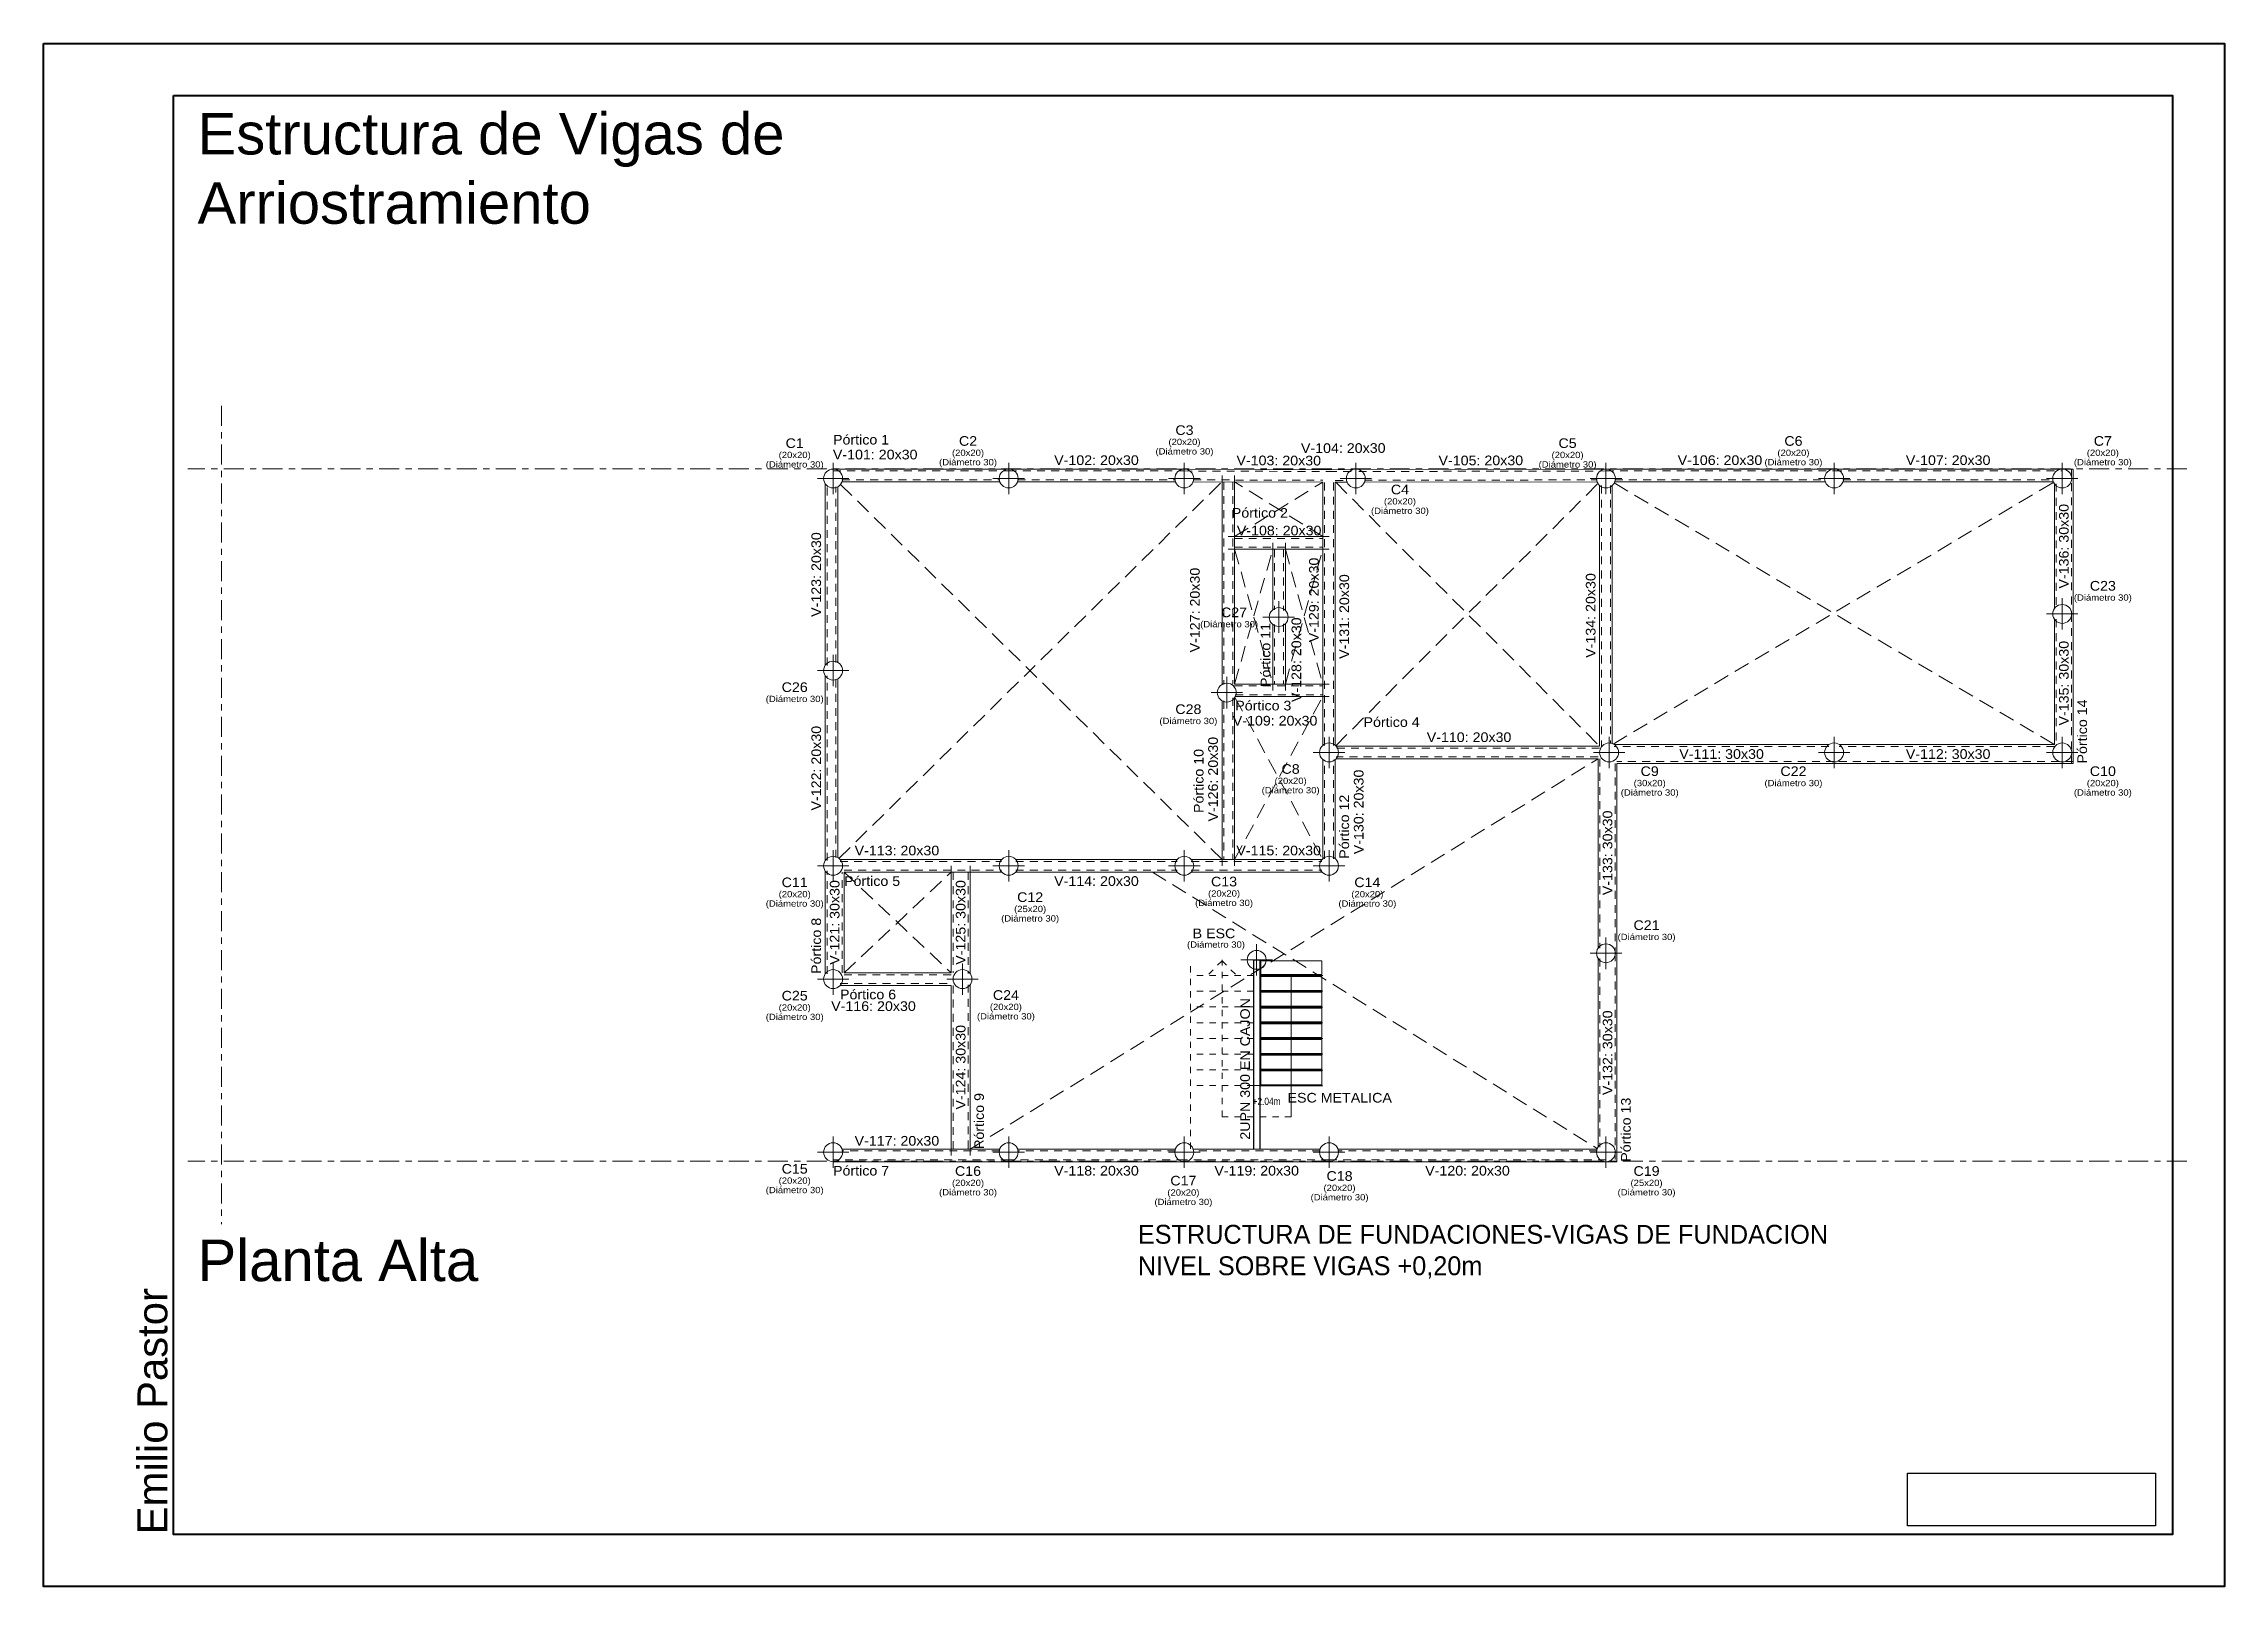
# Model space of a CAD drawing. Header units: millimetres. Extents: x -42 to 59, y 21 to 74.
# Drawn here: x -41.64 to -6.99, y 20.77 to 45.27 of the extents above; entities that cross this region are included whole.
import ezdxf
from ezdxf.enums import TextEntityAlignment as Align

# ---------------------------------------------------------------- set-up
doc = ezdxf.new("R2010")
doc.units = ezdxf.units.MM
for name, pattern in [('CENTER', [50.8, 31.75, -6.35, 6.35, -6.35]), ('CYPE_PUNTO', [0.075, 0, -0.075]), ('JIS_02_0.7', [1.35, 0.75, -0.6]), ('TRAZO_HUECO', [0.375, 0.25, -0.125]), ('TRAZO_INTERIOR_VIGA', [0.1875, 0.125, -0.0625])]:
    doc.linetypes.add(name, pattern=pattern)
for name, color, linetype, lineweight in [('0.09', 6, 'Continuous', 9), ('02_CIVIL_EXIST', 250, 'Continuous', 30), ('09_CIVIL PROYECCIONES', 230, 'JIS_02_0.7', 5), ('10_CIVIL EJES', 230, 'CENTER', 15), ('11_CARPINTERIA Y MOBILIARIO', 141, 'Continuous', 9), ('12_TEXTOS', 150, 'Continuous', 20), ('COLUMNA_DIM', 4, 'Continuous', 9), ('COLUMNA_REF', 3, 'Continuous', 9), ('COLUMNAS_EJES', 1, 'Continuous', 0), ('PA_SIMB_HUEC', 7, 'Continuous', 0), ('PILAR_HORMIGON', 2, 'Continuous', 9), ('VIG_CARAS', 5, 'Continuous', 9), ('VIG_DIM_VIGAS', 3, 'Continuous', 9), ('VIG_INT_DESC', 6, 'Continuous', 0), ('VIG_REF_PORTICOS', 3, 'Continuous', 9)]:
    doc.layers.add(name, color=color, linetype=linetype, lineweight=lineweight)
doc.layers.add('texto secundario', color=2, linetype='Continuous')
doc.styles.add('CYPETXT', font='arial.ttf', dxfattribs={"height": 0.2})
doc.styles.add('Swis721 BT', font='swiss.ttf')
picture_1 = doc.add_image_def('image1.png', size_in_pixel=(2031, 433))

msp = doc.modelspace()

# ---------------------------------------------------------------- texts
at = {"layer": '12_TEXTOS', "color": 18, "char_height": 0.66, "attachment_point": 1, "style": 'Swis721 BT'}
for s, insert in [('Estructura de Vigas de Arriostramiento', (-39.195, 44.174)), ('Planta Alta', (-39.195, 26.28))]:
    msp.add_mtext_dynamic_manual_height_columns(s, width=11.37319, gutter_width=10, heights=[0], dxfattribs=dict(at, insert=insert))
at = {"layer": '12_TEXTOS', "insert": (-21.988, 28.533), "char_height": 0.11499, "attachment_point": 3}
msp.add_mtext('{\\fTechnic|b0|i0|c2|p2;+2.04m}', dxfattribs=at)
at = {"layer": '12_TEXTOS', "color": 18, "insert": (-40.15, 21.599), "char_height": 0.4752, "attachment_point": 1, "rotation": 90, "style": 'Swis721 BT'}
msp.add_mtext_dynamic_manual_height_columns('Emilio Pastor', width=10.15474, gutter_width=10, heights=[0], dxfattribs=at)
at = {"layer": 'COLUMNA_DIM', "lineweight": 0, "style": 'CYPETXT'}
for s, width, p in [('(20x20)', 1.074598, (-26.953, 38.777)), ('(Diámetro 30)', 1.077707, (-23.514, 38.799)), ('(20x20)', 1.074598, (-23.514, 38.949)), ('(20x20)', 1.074598, (-13.838, 38.777)), ('(20x20)', 1.074598, (-8.922, 38.777)), ('(Diámetro 30)', 1.077707, (-29.707, 38.592)), ('(20x20)', 1.074598, (-29.707, 38.742)), ('(Diámetro 30)', 1.077707, (-26.953, 38.627)), ('(Diámetro 30)', 1.077707, (-17.427, 38.592)), ('(20x20)', 1.074598, (-17.427, 38.742)), ('(Diámetro 30)', 1.077707, (-13.838, 38.627)), ('(Diámetro 30)', 1.077707, (-8.922, 38.627)), ('(Diámetro 30)', 1.077707, (-20.09, 37.855)), ('(20x20)', 1.074598, (-20.09, 38.005)), ('(Diámetro 30)', 1.077707, (-8.922, 36.477)), ('(Diámetro 30)', 1.077707, (-22.804, 36.054)), ('(Diámetro 30)', 1.077707, (-29.707, 34.867)), ('(Diámetro 30)', 1.077707, (-23.452, 34.517)), ('(20x20)', 1.074598, (-21.827, 33.567)), ('(Diámetro 30)', 1.077707, (-21.827, 33.417)), ('(Diámetro 30)', 1.077707, (-16.122, 33.381)), ('(30x20)', 1.074598, (-16.122, 33.531)), ('(Diámetro 30)', 1.077707, (-13.838, 33.531)), ('(Diámetro 30)', 1.077707, (-8.922, 33.381)), ('(20x20)', 1.074598, (-8.922, 33.531)), ('(Diámetro 30)', 1.077707, (-29.707, 31.617)), ('(20x20)', 1.074598, (-29.707, 31.767)), ('(25x20)', 1.074598, (-25.966, 31.531)), ('(Diámetro 30)', 1.077707, (-22.885, 31.628)), ('(20x20)', 1.074598, (-22.885, 31.778)), ('(Diámetro 30)', 1.077707, (-20.608, 31.617)), ('(20x20)', 1.074598, (-20.608, 31.767)), ('(Diámetro 30)', 1.077707, (-25.966, 31.381)), ('(Diámetro 30)', 1.077707, (-23.013, 30.966)), ('(Diámetro 30)', 1.077707, (-16.172, 31.087)), ('(Diámetro 30)', 1.077707, (-29.707, 29.817)), ('(20x20)', 1.074598, (-29.707, 29.967)), ('(Diámetro 30)', 1.077707, (-26.351, 29.826)), ('(20x20)', 1.074598, (-26.351, 29.976)), ('(Diámetro 30)', 1.077707, (-29.707, 27.067)), ('(20x20)', 1.074598, (-29.707, 27.217)), ('(Diámetro 30)', 1.077707, (-26.953, 27.031)), ('(20x20)', 1.074598, (-26.953, 27.181)), ('(20x20)', 1.074598, (-23.531, 27.028)), ('(20x20)', 1.074598, (-21.05, 27.102)), ('(Diámetro 30)', 1.077707, (-16.172, 27.031)), ('(25x20)', 1.074598, (-16.172, 27.181)), ('(Diámetro 30)', 1.077707, (-23.531, 26.878)), ('(Diámetro 30)', 1.077707, (-21.05, 26.952))]:
    msp.add_text(s, height=0.1, dxfattribs=dict(at, width=width)).set_placement(p, align=Align.MIDDLE_CENTER)
at = {"layer": 'COLUMNA_REF', "style": 'CYPETXT'}
for s, width, p in [('C3', 1.052837, (-23.514, 39.136)), ('C1', 1.052837, (-29.707, 38.929)), ('C2', 1.052837, (-26.953, 38.964)), ('C5', 1.052837, (-17.427, 38.929)), ('C6', 1.052837, (-13.838, 38.964)), ('C7', 1.052837, (-8.922, 38.964)), ('C4', 1.052837, (-20.09, 38.193)), ('C23', 1.054688, (-8.922, 36.664)), ('C27', 1.054688, (-22.727, 36.242)), ('C26', 1.054688, (-29.707, 35.054)), ('C28', 1.054688, (-23.452, 34.704)), ('C8', 1.052837, (-21.827, 33.754)), ('C9', 1.052837, (-16.122, 33.719)), ('C22', 1.054688, (-13.838, 33.719)), ('C10', 1.054688, (-8.922, 33.719)), ('C11', 1.054688, (-29.707, 31.954)), ('C13', 1.054688, (-22.885, 31.966)), ('C14', 1.054688, (-20.608, 31.954)), ('C12', 1.054688, (-25.966, 31.719)), ('B ESC', 1.054688, (-23.045, 31.143)), ('C21', 1.054688, (-16.172, 31.274)), ('C25', 1.054688, (-29.707, 30.154)), ('C24', 1.054688, (-26.351, 30.164)), ('C15', 1.054688, (-29.707, 27.404)), ('C16', 1.054688, (-26.953, 27.369)), ('C19', 1.054688, (-16.172, 27.369)), ('C17', 1.054688, (-23.531, 27.216)), ('C18', 1.054688, (-21.05, 27.29))]:
    msp.add_text(s, height=0.1533, dxfattribs=dict(at, width=width)).set_placement(p, align=Align.MIDDLE_CENTER)
at = {"layer": 'texto secundario', "insert": (-24.254, 26.514), "char_height": 0.3, "width": 16.0412, "attachment_point": 1}
msp.add_mtext('{\\fCentury Gothic|b0|i0|c0|p34;ESTRUCTURA DE FUNDACIONES-VIGAS DE FUNDACION\\PNIVEL SOBRE VIGAS +0,20m}', dxfattribs=at)
at = {"layer": 'VIG_DIM_VIGAS', "style": 'CYPETXT', "width": 1.055207}
for s, p in [('V-101: 20x30', (-28.428, 38.748)), ('V-102: 20x30', (-24.912, 38.659)), ('V-106: 20x30', (-15.005, 38.659)), ('V-107: 20x30', (-11.38, 38.659)), ('V-108: 20x30', (-22.01, 37.541)), ('V-109: 20x30', (-22.074, 34.521)), ('V-110: 20x30', (-18.992, 34.259)), ('V-111: 30x30', (-14.98, 33.992)), ('V-112: 30x30', (-11.38, 33.992)), ('V-113: 20x30', (-28.083, 32.459)), ('V-115: 20x30', (-22.017, 32.459)), ('V-114: 20x30', (-24.912, 31.974)), ('V-116: 20x30', (-28.455, 29.988)), ('ESC METALICA', (-21.047, 28.533)), ('V-117: 20x30', (-28.083, 27.849)), ('V-118: 20x30', (-24.912, 27.374)), ('V-119: 20x30', (-22.367, 27.374)), ('V-120: 20x30', (-19.017, 27.374))]:
    msp.add_text(s, height=0.15333, dxfattribs=at).set_placement(p, align=Align.MIDDLE_CENTER)
for s, rotation, p in [('V-104: 20x30', 0.1084, (-20.991, 38.851)), ('V-103: 20x30', 359.7919, (-22.016, 38.654)), ('V-105: 20x30', 0.1084, (-18.805, 38.655)), ('V-136: 30x30', 90, (-9.542, 37.292)), ('V-123: 20x30', 90, (-29.365, 36.842)), ('V-129: 20x30', 90, (-21.457, 36.439)), ('V-127: 20x30', 90, (-23.348, 36.278)), ('V-131: 20x30', 90, (-20.975, 36.175)), ('V-134: 20x30', 90, (-17.06, 36.192)), ('V-128: 20x30', 90, (-21.736, 35.489)), ('V-135: 30x30', 90, (-9.542, 35.117)), ('V-122: 20x30', 90, (-29.365, 33.767)), ('V-126: 20x30', 90, (-23.06, 33.592)), ('V-130: 20x30', 90, (-20.746, 33.072)), ('V-133: 30x30', 90, (-16.792, 32.422)), ('V-121: 30x30', 90, (-29.072, 31.317)), ('V-125: 30x30', 90, (-27.07, 31.317)), ('2UPN 300 EN CAJON', 90, (-22.551, 28.991)), ('V-132: 30x30', 90, (-16.792, 29.247)), ('V-124: 30x30', 90, (-27.07, 29.017))]:
    msp.add_text(s, height=0.15333, rotation=rotation, dxfattribs=at).set_placement(p, align=Align.MIDDLE_CENTER)
at = {"layer": 'VIG_REF_PORTICOS', "style": 'CYPETXT', "width": 1.054987}
for s, p in [('Pórtico 1', (-28.652, 38.984)), ('Pórtico 2', (-22.316, 37.822)), ('Pórtico 3', (-22.261, 34.761)), ('Pórtico 4', (-20.223, 34.499)), ('Pórtico 5', (-28.477, 31.974)), ('Pórtico 6', (-28.541, 30.173)), ('Pórtico 7', (-28.652, 27.374))]:
    msp.add_text(s, height=0.1533, dxfattribs=at).set_placement(p, align=Align.MIDDLE_CENTER)
at = {"layer": 'VIG_REF_PORTICOS', "style": 'CYPETXT'}
for s, width, p in [('Pórtico 11', 1.055476, (-22.226, 35.565)), ('Pórtico 14', 1.055476, (-9.25, 34.35)), ('Pórtico 10', 1.055476, (-23.288, 33.564)), ('Pórtico 12', 1.055476, (-20.975, 32.837)), ('Pórtico 8', 1.054987, (-29.365, 30.945)), ('Pórtico 9', 1.054987, (-26.777, 28.162)), ('Pórtico 13', 1.055476, (-16.5, 28.025))]:
    msp.add_text(s, height=0.1533, rotation=90, dxfattribs=dict(at, width=width)).set_placement(p, align=Align.MIDDLE_CENTER)

# ---------------------------------------------------------------- blocks, each defined once
blk = doc.blocks.new('Ejes de la columna')
at = {"layer": 'COLUMNAS_EJES'}
for p, q in [((-0.5, 0), (0.5, 0)), ((0, -0.5), (0, 0.5))]:
    blk.add_line(p, q, dxfattribs=at)

# ---------------------------------------------------------------- linework, layer by layer
for p, q in [((-22.417, 30.723), (-22.317, 30.723)), ((-22.417, 30.723), (-22.417, 27.717)), ((-22.317, 30.723), (-22.317, 27.717))]:
    msp.add_line(p, q)
at = {"layer": '0.09'}
msp.add_line((-21.817, 28.231), (-21.817, 30.458), dxfattribs=at)
at = {"layer": '02_CIVIL_EXIST', "lineweight": 40}
for points in [[(-41.641, 45.275), (-6.991, 45.275), (-6.991, 20.772), (-41.641, 20.772)], [(-39.578, 44.45), (-7.816, 44.45), (-7.816, 21.597), (-39.578, 21.597)]]:
    msp.add_lwpolyline(points, close=True, dxfattribs=at)
at = {"layer": '09_CIVIL PROYECCIONES', "ltscale": 0.1}
for p, q in [((-23.417, 27.723), (-23.417, 30.723)), ((-22.917, 30.708), (-23.137, 30.488)), ((-22.917, 28.231), (-22.917, 30.723)), ((-22.917, 30.708), (-22.697, 30.488)), ((-22.417, 30.723), (-22.417, 28.725)), ((-22.417, 30.475), (-23.417, 30.475)), ((-22.417, 30.225), (-23.417, 30.225)), ((-22.417, 29.975), (-23.417, 29.975)), ((-22.417, 29.725), (-23.417, 29.725)), ((-22.417, 29.475), (-23.417, 29.475)), ((-22.417, 29.225), (-23.417, 29.225)), ((-22.417, 28.975), (-23.417, 28.975)), ((-22.417, 28.725), (-23.417, 28.725)), ((-22.417, 28.725), (-22.317, 28.725)), ((-21.817, 28.231), (-22.917, 28.231))]:
    msp.add_line(p, q, dxfattribs=at)
at = {"layer": '10_CIVIL EJES', "ltscale": 0.01}
for p, q in [((-38.817, 39.523), (-38.817, 26.523)), ((-7.586, 38.523), (-39.349, 38.523)), ((-7.586, 27.523), (-39.349, 27.523))]:
    msp.add_line(p, q, dxfattribs=at)
at = {"layer": '11_CARPINTERIA Y MOBILIARIO'}
for p, q in [((-22.317, 30.723), (-22.317, 28.723)), ((-21.317, 30.473), (-22.317, 30.473)), ((-22.317, 30.473), (-21.317, 30.473)), ((-21.317, 30.223), (-22.317, 30.223)), ((-22.317, 30.223), (-21.317, 30.223)), ((-21.317, 29.973), (-22.317, 29.973)), ((-22.317, 29.973), (-21.317, 29.973)), ((-21.317, 29.723), (-22.317, 29.723)), ((-22.317, 29.723), (-21.317, 29.723)), ((-21.317, 29.473), (-22.317, 29.473)), ((-22.317, 29.473), (-21.317, 29.473)), ((-21.317, 29.223), (-22.317, 29.223)), ((-22.317, 29.223), (-21.317, 29.223)), ((-21.317, 28.973), (-22.317, 28.973)), ((-22.317, 28.973), (-21.317, 28.973)), ((-21.317, 28.723), (-22.317, 28.723)), ((-21.317, 28.723), (-22.317, 28.723))]:
    msp.add_line(p, q, dxfattribs=at)
for points in [[(-21.332, 30.488), (-21.332, 30.708), (-22.302, 30.708), (-22.302, 30.488)], [(-21.332, 30.238), (-21.332, 30.458), (-22.302, 30.458), (-22.302, 30.238)], [(-21.332, 29.988), (-21.332, 30.208), (-22.302, 30.208), (-22.302, 29.988)], [(-21.332, 29.738), (-21.332, 29.958), (-22.302, 29.958), (-22.302, 29.738)], [(-21.332, 29.488), (-21.332, 29.708), (-22.302, 29.708), (-22.302, 29.488)], [(-21.332, 29.238), (-21.332, 29.458), (-22.302, 29.458), (-22.302, 29.238)], [(-21.332, 28.988), (-21.332, 29.208), (-22.302, 29.208), (-22.302, 28.988)], [(-21.332, 28.738), (-21.332, 28.958), (-22.302, 28.958), (-22.302, 28.738)]]:
    msp.add_lwpolyline(points, close=True, dxfattribs=at)
at = {"layer": 'PA_SIMB_HUEC', "linetype": 'TRAZO_HUECO'}
for p, q in [((-29.005, 32.333), (-22.92, 38.314)), ((-28.979, 38.274), (-22.917, 32.317)), ((-21.317, 37.446), (-22.717, 38.314)), ((-22.717, 37.446), (-21.317, 38.309)), ((-21.111, 34.123), (-16.945, 38.288)), ((-21.11, 38.308), (-16.917, 34.117)), ((-16.702, 34.151), (-9.706, 38.308)), ((-16.684, 38.297), (-9.692, 34.142)), ((-22.717, 35.103), (-22.111, 37.246)), ((-22.717, 37.246), (-22.111, 35.103)), ((-21.911, 35.103), (-21.317, 37.246)), ((-21.911, 37.246), (-21.317, 35.103)), ((-22.717, 32.317), (-21.317, 34.903)), ((-22.712, 34.892), (-21.322, 32.325)), ((-26.92, 27.717), (-16.942, 33.917)), ((-28.922, 30.516), (-27.22, 32.117)), ((-28.922, 32.117), (-27.22, 30.516)), ((-24.023, 32.117), (-16.956, 27.725))]:
    msp.add_line(p, q, dxfattribs=at)
at = {"layer": 'PILAR_HORMIGON'}
for centre in [(-29.097, 38.367), (-26.307, 38.367), (-23.517, 38.367), (-20.792, 38.367), (-16.817, 38.367), (-13.192, 38.367), (-9.567, 38.367), (-22.017, 36.167), (-9.567, 36.217), (-29.097, 35.317), (-22.842, 34.967), (-21.217, 34.017), (-16.767, 34.017), (-13.192, 34.017), (-9.567, 34.017), (-29.097, 32.217), (-26.307, 32.217), (-23.517, 32.217), (-21.217, 32.217), (-22.367, 30.723), (-16.817, 30.827), (-29.097, 30.417), (-27.04, 30.417), (-29.097, 27.667), (-26.307, 27.667), (-23.517, 27.667), (-21.217, 27.667), (-16.817, 27.667)]:
    msp.add_circle(centre, 0.15, dxfattribs=at)
at = {"layer": 'VIG_CARAS'}
for p, q in [((-29.097, 38.517), (-26.307, 38.517)), ((-26.307, 38.517), (-23.517, 38.517)), ((-23.517, 38.517), (-21.217, 38.508)), ((-21.217, 38.508), (-20.84, 38.509)), ((-20.746, 38.509), (-16.818, 38.517)), ((-16.817, 38.517), (-13.192, 38.517)), ((-13.192, 38.517), (-9.567, 38.517)), ((-9.392, 38.517), (-9.567, 38.517)), ((-9.392, 38.517), (-9.392, 36.217)), ((-29.222, 35.399), (-29.222, 38.284)), ((-29.022, 35.446), (-29.022, 38.237)), ((-28.956, 38.317), (-26.449, 38.317)), ((-26.166, 38.317), (-23.659, 38.317)), ((-23.376, 38.316), (-21.317, 38.309)), ((-22.917, 38.314), (-22.917, 35.097)), ((-22.717, 38.314), (-22.717, 35.103)), ((-21.317, 34.128), (-21.317, 38.309)), ((-21.117, 38.308), (-20.931, 38.309)), ((-21.117, 34.128), (-21.117, 38.308)), ((-20.654, 38.309), (-16.959, 38.316)), ((-16.917, 38.255), (-16.917, 34.117)), ((-16.717, 38.255), (-16.717, 34.158)), ((-16.676, 38.317), (-13.334, 38.317)), ((-13.051, 38.317), (-9.709, 38.317)), ((-9.692, 38.284), (-9.692, 36.299)), ((-22.717, 37.446), (-21.317, 37.446)), ((-22.717, 37.246), (-21.317, 37.246)), ((-22.111, 37.246), (-22.111, 36.283)), ((-21.911, 37.246), (-21.911, 36.273)), ((-22.111, 36.05), (-22.111, 35.103)), ((-21.911, 36.06), (-21.911, 35.103)), ((-9.692, 36.134), (-9.692, 34.142)), ((-9.392, 36.217), (-9.392, 33.842)), ((-29.222, 32.299), (-29.222, 35.234)), ((-29.022, 32.346), (-29.022, 35.187)), ((-22.717, 35.103), (-21.317, 35.103)), ((-22.917, 34.837), (-22.917, 32.317)), ((-22.717, 34.884), (-22.717, 32.317)), ((-22.706, 34.903), (-21.317, 34.903)), ((-16.917, 34.117), (-21.106, 34.117)), ((-13.275, 34.142), (-16.685, 34.142)), ((-9.692, 34.142), (-13.11, 34.142)), ((-21.317, 32.328), (-21.317, 33.905)), ((-21.117, 32.328), (-21.117, 33.905)), ((-16.942, 33.917), (-21.106, 33.917)), ((-16.942, 33.917), (-16.942, 30.909)), ((-16.642, 33.842), (-16.642, 30.827)), ((-13.192, 33.842), (-16.642, 33.842)), ((-9.392, 33.842), (-13.192, 33.842)), ((-28.986, 32.317), (-26.419, 32.317)), ((-26.196, 32.317), (-23.629, 32.317)), ((-23.406, 32.317), (-21.329, 32.317)), ((-29.222, 30.499), (-29.222, 32.134)), ((-28.922, 32.117), (-26.419, 32.117)), ((-28.922, 30.516), (-28.922, 32.117)), ((-27.22, 32.117), (-27.22, 30.516)), ((-26.92, 32.117), (-26.92, 30.506)), ((-26.196, 32.117), (-23.629, 32.117)), ((-23.406, 32.117), (-21.329, 32.117)), ((-28.922, 30.516), (-27.22, 30.516)), ((-16.942, 30.744), (-16.942, 27.749)), ((-16.642, 30.827), (-16.642, 27.517)), ((-28.986, 30.316), (-27.22, 30.316)), ((-27.22, 30.316), (-27.22, 27.717)), ((-26.92, 30.328), (-26.92, 27.717)), ((-26.307, 27.517), (-29.097, 27.517)), ((-26.449, 27.717), (-28.956, 27.717)), ((-23.517, 27.517), (-26.307, 27.517)), ((-23.659, 27.717), (-26.166, 27.717)), ((-21.217, 27.517), (-23.517, 27.517)), ((-21.359, 27.717), (-23.376, 27.717)), ((-16.817, 27.517), (-21.217, 27.517)), ((-16.959, 27.717), (-21.076, 27.717)), ((-16.642, 27.517), (-16.817, 27.517))]:
    msp.add_line(p, q, dxfattribs=at)
at = {"layer": 'VIG_CARAS', "linetype": 'CYPE_PUNTO'}
for p, q in [((-22.917, 38.314), (-22.917, 38.514)), ((-22.717, 38.314), (-22.717, 38.514)), ((-22.717, 37.446), (-22.917, 37.446)), ((-22.111, 37.246), (-22.111, 37.446)), ((-21.911, 37.246), (-21.911, 37.446)), ((-21.317, 37.446), (-21.117, 37.446)), ((-22.717, 37.246), (-22.917, 37.246)), ((-21.317, 37.246), (-21.117, 37.246)), ((-22.111, 35.103), (-22.111, 34.903)), ((-21.911, 35.103), (-21.911, 34.903)), ((-21.317, 35.103), (-21.117, 35.103)), ((-21.317, 34.903), (-21.117, 34.903)), ((-27.22, 32.117), (-27.22, 32.317)), ((-26.92, 32.117), (-26.92, 32.317)), ((-22.917, 32.317), (-22.917, 32.117)), ((-22.717, 32.317), (-22.717, 32.117)), ((-27.22, 27.717), (-27.22, 27.517)), ((-26.92, 27.717), (-26.92, 27.517))]:
    msp.add_line(p, q, dxfattribs=at)
at = {"layer": 'VIG_INT_DESC', "linetype": 'TRAZO_INTERIOR_VIGA'}
for p, q in [((-29.097, 38.487), (-26.307, 38.487)), ((-26.307, 38.487), (-23.517, 38.487)), ((-23.517, 38.487), (-21.217, 38.478)), ((-21.217, 38.478), (-20.84, 38.479)), ((-20.746, 38.479), (-16.818, 38.487)), ((-16.817, 38.487), (-13.192, 38.487)), ((-13.192, 38.487), (-9.567, 38.487)), ((-9.422, 38.517), (-9.422, 36.217)), ((-29.192, 35.399), (-29.192, 38.284)), ((-29.052, 35.446), (-29.052, 38.237)), ((-28.956, 38.347), (-26.449, 38.347)), ((-26.166, 38.347), (-23.659, 38.347)), ((-23.376, 38.346), (-21.317, 38.339)), ((-22.887, 38.314), (-22.887, 35.097)), ((-22.747, 38.314), (-22.747, 35.103)), ((-21.287, 34.128), (-21.287, 38.309)), ((-21.147, 34.128), (-21.147, 38.308)), ((-21.117, 38.338), (-20.931, 38.339)), ((-20.654, 38.339), (-16.959, 38.346)), ((-16.887, 38.255), (-16.887, 34.117)), ((-16.747, 38.255), (-16.747, 34.158)), ((-16.676, 38.347), (-13.334, 38.347)), ((-13.051, 38.347), (-9.709, 38.347)), ((-9.662, 38.284), (-9.662, 36.299)), ((-22.717, 37.416), (-21.317, 37.416)), ((-22.717, 37.276), (-21.317, 37.276)), ((-22.081, 37.246), (-22.081, 36.283)), ((-21.941, 37.246), (-21.941, 36.273)), ((-22.081, 36.05), (-22.081, 35.103)), ((-21.941, 36.06), (-21.941, 35.103)), ((-9.662, 36.134), (-9.662, 34.142)), ((-9.422, 36.217), (-9.422, 33.842)), ((-29.192, 32.299), (-29.192, 35.234)), ((-29.052, 32.346), (-29.052, 35.187)), ((-22.717, 35.073), (-21.317, 35.073)), ((-22.887, 34.837), (-22.887, 32.317)), ((-22.747, 34.884), (-22.747, 32.317)), ((-22.706, 34.933), (-21.317, 34.933)), ((-16.917, 34.087), (-21.106, 34.087)), ((-13.275, 34.112), (-16.685, 34.112)), ((-9.692, 34.112), (-13.11, 34.112)), ((-21.287, 32.328), (-21.287, 33.905)), ((-21.147, 32.328), (-21.147, 33.905)), ((-16.942, 33.947), (-21.106, 33.947)), ((-16.912, 33.917), (-16.912, 30.909)), ((-16.672, 33.842), (-16.672, 30.827)), ((-13.192, 33.872), (-16.642, 33.872)), ((-9.392, 33.872), (-13.192, 33.872)), ((-28.986, 32.287), (-26.419, 32.287)), ((-26.196, 32.287), (-23.629, 32.287)), ((-23.406, 32.287), (-21.329, 32.287)), ((-29.192, 30.499), (-29.192, 32.134)), ((-28.952, 30.516), (-28.952, 32.117)), ((-28.922, 32.147), (-26.419, 32.147)), ((-27.19, 32.117), (-27.19, 30.516)), ((-26.95, 32.117), (-26.95, 30.506)), ((-26.196, 32.147), (-23.629, 32.147)), ((-23.406, 32.147), (-21.329, 32.147)), ((-16.912, 30.744), (-16.912, 27.749)), ((-16.672, 30.827), (-16.672, 27.517)), ((-28.986, 30.346), (-27.22, 30.346)), ((-28.922, 30.486), (-27.22, 30.486)), ((-27.19, 30.316), (-27.19, 27.717)), ((-26.95, 30.328), (-26.95, 27.717)), ((-26.307, 27.547), (-29.097, 27.547)), ((-26.449, 27.687), (-28.956, 27.687)), ((-23.517, 27.547), (-26.307, 27.547)), ((-23.659, 27.687), (-26.166, 27.687)), ((-21.217, 27.547), (-23.517, 27.547)), ((-21.359, 27.687), (-23.376, 27.687)), ((-16.817, 27.547), (-21.217, 27.547)), ((-16.959, 27.687), (-21.076, 27.687))]:
    msp.add_line(p, q, dxfattribs=at)

# ---------------------------------------------------------------- block references
at = {"layer": 'COLUMNAS_EJES', "xscale": 0.5, "yscale": 0.5}
for p in [(-29.097, 38.367), (-26.307, 38.367), (-23.517, 38.367), (-20.792, 38.367), (-16.817, 38.367), (-13.192, 38.367), (-9.567, 38.367), (-22.017, 36.167), (-9.567, 36.217), (-29.097, 35.317), (-22.842, 34.967), (-21.217, 34.017), (-16.767, 34.017), (-13.192, 34.017), (-9.567, 34.017), (-29.097, 32.217), (-26.307, 32.217), (-23.517, 32.217), (-21.217, 32.217), (-22.367, 30.723), (-16.817, 30.827), (-29.097, 30.417), (-27.04, 30.417), (-29.097, 27.667), (-26.307, 27.667), (-23.517, 27.667), (-21.217, 27.667), (-16.817, 27.667)]:
    msp.add_blockref('Ejes de la columna', p, dxfattribs=at)

msp.set_redraw_order([(e.dxf.handle, doc.entitydb.next_handle()) for e in msp.query("TEXT MTEXT ATTDEF DIMENSION ARC_DIMENSION")])  # texts and dimensions are drawn at this point

# ---------------------------------------------------------------- pictures from other files: only their frames are drawn
at = {"color": 1}
image = msp.add_image(picture_1, insert=(-12.025, 21.731), size_in_units=(3.942, 0.84), rotation=0, dxfattribs=at)
image.dxf.flags = 15

doc.saveas('drawing.dxf')
